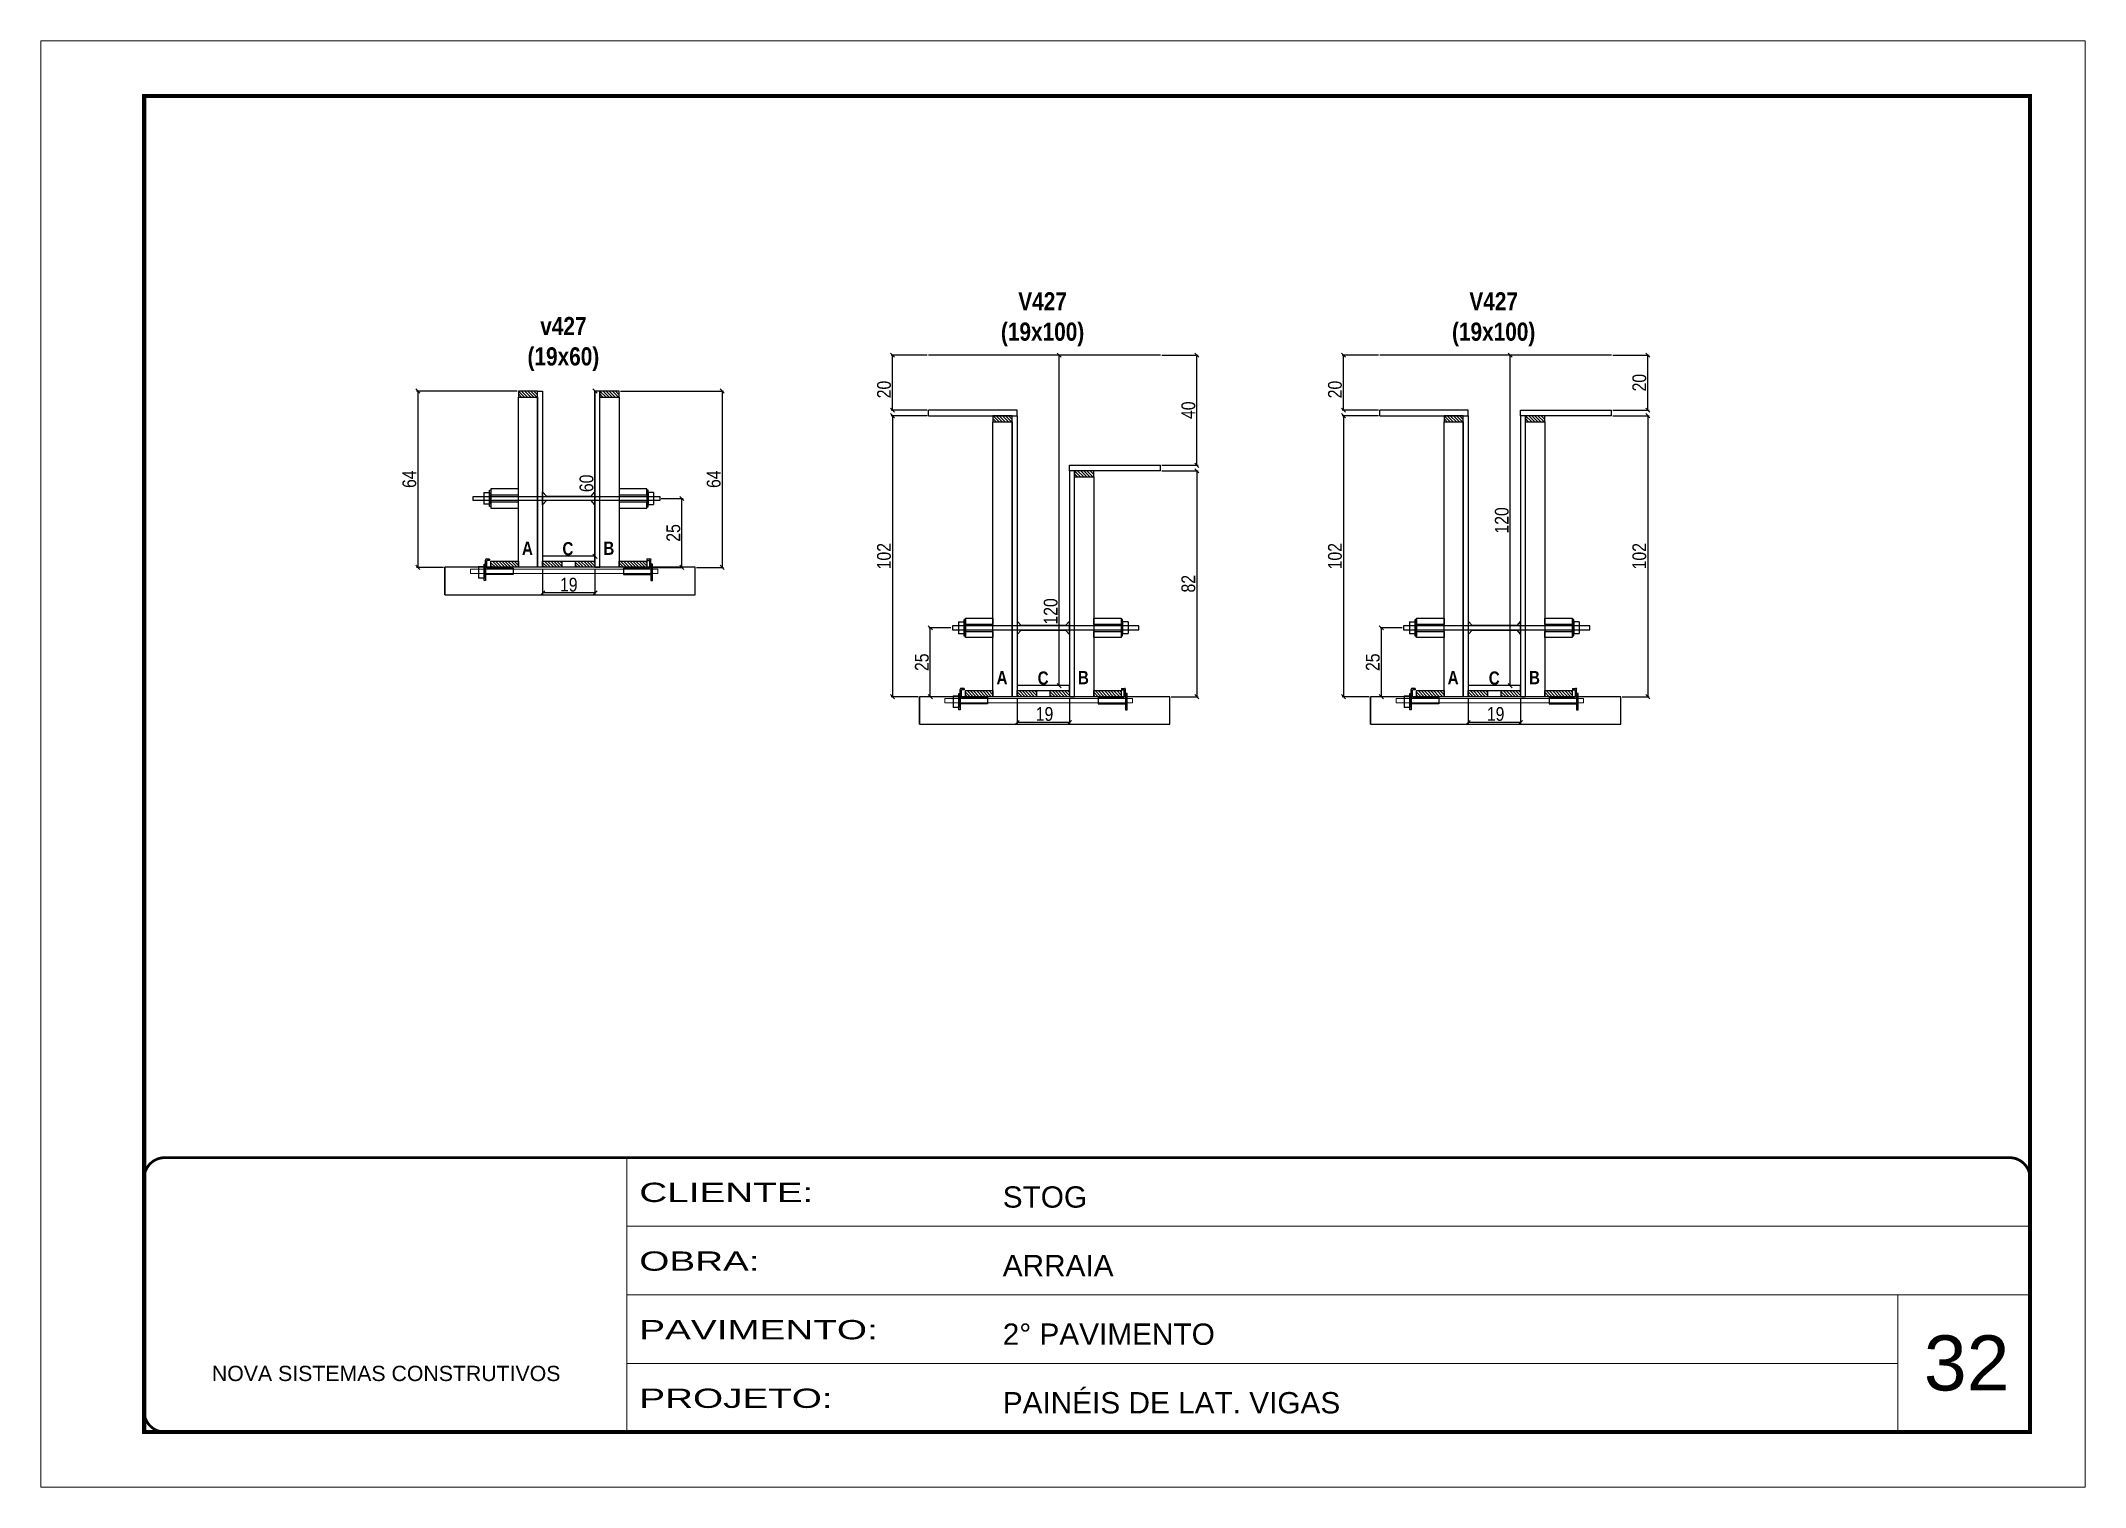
# Model space of a CAD drawing. Extents: x -3394 to 16474, y -5031 to 14397.
# Drawn here: x 9027 to 10512, y 5307 to 6357 of the extents above; entities that cross this region are included whole.
import ezdxf

# ---------------------------------------------------------------- set-up
doc = ezdxf.new("R2010")
doc.units = 0
doc.linetypes.add('CONTINUO', pattern=[0])
doc.linetypes.add('DASHED', pattern=[0.75, 0.5, -0.25])
doc.layers.get('0').update_dxf_attribs({"linetype": 'CONTINUOUS'})
doc.layers.get('Defpoints').update_dxf_attribs({"linetype": 'CONTINUOUS'})
for name, color, linetype in [('1HACHURA MADEIRAS', 1, 'CONTINUOUS'), ('barrote', 251, 'CONTINUOUS'), ('COTA', 241, 'CONTINUOUS'), ('detalhes', 4, 'CONTINUOUS'), ('NOMENCLATURA', 7, 'CONTINUOUS'), ('Painéis', 200, 'CONTINUOUS'), ('presilha', 1, 'CONTINUOUS'), ('SARR_2.2x10', 60, 'CONTINUOUS'), ('SARR_2.2x7', 40, 'CONTINUOUS'), ('SARR_3.5x7', 81, 'CONTINUOUS'), ('Tubo de PVC', 51, 'CONTINUOUS')]:
    doc.layers.add(name, color=color, linetype=linetype)
for name, color, linetype, lineweight in [('CARIMBO', 255, 'CONTINUOUS', 9), ('CONCRETO', 251, 'CONTINUOUS', 25), ('Folhas', 255, 'CONTINUOUS', 9), ('SARRAFO DE PRESSAO', 251, 'DASHED', 9), ('SCO-___-LAJ', 2, 'CONTINUOUS', 0)]:
    doc.layers.add(name, color=color, linetype=linetype, lineweight=lineweight)
doc.styles.add('ARIAL', font='arial.ttf')
doc.styles.add('COTA TECNICA 2X', font='techl___.ttf', dxfattribs={"height": 10})
doc.styles.add('TECNICA', font='techb___.ttf', dxfattribs={"height": 10})
doc.styles.add('Tecnologia', font='')
doc.styles.get('Tecnologia').set_extended_font_data('Forgotten Futurist')
doc.dimstyles.new('SECAO', dxfattribs={"dimscale": 0.333333, "dimtxt": 5, "dimasz": 9, "dimexe": 3, "dimexo": 3, "dimgap": 3, "dimtad": 1, "dimdec": 1, "dimlfac": 0.5, "dimzin": 12, "dimdsep": 46, "dimtxsty": 'COTA TECNICA 2X', "dimblk1": 'OBLIQUE', "dimblk2": 'OBLIQUE', "dimsah": 1, "dimcen": 0.9, "dimclrd": 4, "dimclre": 4, "dimclrt": 240, "dimadec": 1, "dimazin": 3, "dimtfac": 1, "dimtdec": 1, "dimtmove": 0, "dimatfit": 3, "dimfxl": 1, "dimtolj": 1, "dimtzin": 12, "dimarcsym": 0})

msp = doc.modelspace()

# ---------------------------------------------------------------- texts
at = {"layer": 'CARIMBO', "style": 'ARIAL'}
msp.add_text('32', height=40, dxfattribs=at).set_placement((10395.07, 5376.67))
at = {"layer": 'detalhes', "style": 'TECNICA'}
for s, p in [('A', (9376.69, 5983.35)), ('C', (9406.08, 5983.04)), ('B', (9435.82, 5983.35)), ('A', (9721.43, 5889.43)), ('C', (9751.3, 5889.11)), ('B', (9780.56, 5889.43)), ('A', (10049.11, 5889.43)), ('C', (10078.98, 5889.11)), ('B', (10108.24, 5889.43))]:
    msp.add_text(s, height=9.6, dxfattribs=at).set_placement(p)
at = {"layer": 'NOMENCLATURA', "char_height": 13.2, "attachment_point": 2, "style": 'TECNICA'}
for s, insert in [('V427\\P(19x100)', (9754.88, 6174.04)), ('V427\\P(19x100)', (10082.56, 6174.04)), ('v427\\P(19x60)', (9406.78, 6156.08))]:
    msp.add_mtext_dynamic_manual_height_columns(s, width=13.2, gutter_width=1, heights=[0], dxfattribs=dict(at, insert=insert))

# ---------------------------------------------------------------- blocks, each defined once
blk = doc.blocks.new('9999999999')
at = {"color": 30, "linetype": 'CONTINUO'}
for p, q in [((98564.6, 34230.2), (98564.6, 34429.4)), ((98564.6, 34379.6), (99584, 34379.6)), ((98564.6, 34329.8), (99488, 34329.8)), ((99584, 34329.8), (99488, 34329.8)), ((99488, 34329.8), (99488, 34230.2)), ((98564.6, 34280), (99488, 34280))]:
    blk.add_line(p, q, dxfattribs=at)
at = {"color": 30, "linetype": 'CONTINUO', "const_width": 2}
blk.add_lwpolyline([(99584, 34230.2), (99584, 34414.4, 0.414214), (99569, 34429.4), (98229, 34429.4, 0.414214), (98214, 34414.4), (98214, 34245.2, 0.414214), (98229, 34230.2), (99584, 34230.2)], format="xyb", dxfattribs=at)
at = {"layer": 'Folhas'}
blk.add_lwpolyline([(98139, 34190.2), (99624, 34190.2), (99624, 35240.2), (98139, 35240.2)], close=True, dxfattribs=at)
at = {"layer": 'Folhas', "color": 30, "const_width": 3}
blk.add_lwpolyline([(98214, 34230.2), (99584, 34230.2), (99584, 35200.2), (98214, 35200.2)], close=True, dxfattribs=at)
at = {"color": 7, "linetype": 'Continuous', "ltscale": 5, "style": 'ARIAL'}
for s, height, p in [('STOG', 15.48, (98837.7, 34393.1)), ('ARRAIA', 15.48, (98837.7, 34343.3)), ('2° PAVIMENTO', 15.483, (98837.7, 34293.5)), ('NOVA SISTEMAS CONSTRUTIVOS', 11.059, (98263.2, 34267.2)), ('PAINÉIS DE LAT. VIGAS', 15.483, (98837.7, 34243.7))]:
    blk.add_text(s, height=height, dxfattribs=at).set_placement(p)
at = {"layer": 'Folhas', "color": 7, "style": 'Tecnologia', "width": 1.5}
for s, p in [('CLIENTE:', (98573.7, 34397.2)), ('OBRA:', (98573.7, 34347.3)), ('PAVIMENTO:', (98573.7, 34297.5)), ('PROJETO:', (98573.7, 34247.7))]:
    blk.add_text(s, height=14, dxfattribs=at).set_placement(p)
blk = doc.blocks.new('_Oblique')
at = {"color": 0, "linetype": 'ByBlock', "lineweight": -2}
blk.add_line((-0.5, -0.5), (0.5, 0.5), dxfattribs=at)
blk = doc.blocks.new('*D1334')
at = {"layer": 'COTA', "color": 4, "lineweight": -2, "transparency": 16777216}
for p, q in [((9736.4, 5879.4), (9736.4, 5860.7)), ((9774.4, 5879.4), (9774.4, 5860.7)), ((9774.4, 5861.7), (9736.4, 5861.7))]:
    blk.add_line(p, q, dxfattribs=at)
at = {"layer": 'Defpoints', "color": 0, "transparency": 16777216}
for p in [(9736.4, 5880.4), (9774.4, 5880.4), (9736.4, 5861.7)]:
    blk.add_point(p, dxfattribs=at)
at = {"layer": 'COTA', "color": 4, "lineweight": -2, "transparency": 16777216, "xscale": 3, "yscale": 3, "zscale": 3, "rotation": 180}
blk.add_blockref('_Oblique', (9736.4, 5861.7), dxfattribs=at)
at = {"layer": 'COTA', "color": 4, "lineweight": -2, "transparency": 16777216, "xscale": 3, "yscale": 3, "zscale": 3}
blk.add_blockref('_Oblique', (9774.4, 5861.7), dxfattribs=at)
at = {"layer": 'COTA', "color": 240, "transparency": 16777216, "insert": (9756.3, 5867.8), "char_height": 10, "attachment_point": 5, "style": 'COTA TECNICA 2X'}
blk.add_mtext('\\A1;19', dxfattribs=at)
blk = doc.blocks.new('PRESILHA METÁLICA 1')
at = {"layer": 'presilha'}
for p, q in [((0, 13), (6, 13)), ((0, 13), (0, 0)), ((6, 0), (0, 0)), ((6, 15.5), (7.5, 15.5)), ((6, -2.5), (6, 15.5)), ((6, 13), (6, 0)), ((7.5, 10.6), (7.5, 19.9)), ((7.5, 15.5), (7.5, -2.5)), ((37.5, 4.1), (7.5, 4.1)), ((12, 21), (8.6, 21)), ((9, 11.6), (9, 18.9)), ((12, 19.5), (9.6, 19.5)), ((37.5, 11), (9.6, 11)), ((12, 21), (12, 19.5)), ((37.5, 11), (37.5, 4.1)), ((7.5, -2.5), (6, -2.5))]:
    blk.add_line(p, q, dxfattribs=at)
for centre, radius, start, end in [((8.6, 19.9), 1.14, 90, 180), ((9.6, 18.9), 0.57, 90, 180), ((9.6, 11.6), 0.57, 180, 270)]:
    blk.add_arc(centre, radius, start, end, dxfattribs=at)
blk = doc.blocks.new('PRESILHA METÁLICA 2')
at = {"layer": 'presilha'}
for p, q in [((-5.2, 23.5), (-5.2, 22)), ((-5.2, 23.5), (-1.9, 23.5)), ((-0.8, 14.6), (-0.8, 22.4)), ((-30.8, 13.5), (-30.8, 6.6)), ((-30.8, 13.5), (-2.8, 13.5)), ((-30.8, 6.6), (-0.8, 6.6)), ((-5.2, 22), (-2.8, 22)), ((-2.2, 14.1), (-2.2, 21.4)), ((0.8, 18), (-0.8, 18)), ((-0.8, 18), (-0.8, 0)), ((-0.8, 0), (0.8, 0)), ((0.8, 0), (0.8, 18))]:
    blk.add_line(p, q, dxfattribs=at)
for centre, radius, start, end in [((-1.9, 22.4), 1.14, 0, 90), ((-2.8, 21.4), 0.57, 0, 90), ((-2.8, 14.1), 0.57, 270, 0)]:
    blk.add_arc(centre, radius, start, end, dxfattribs=at)
blk = doc.blocks.new('*D1335')
at = {"layer": 'COTA', "color": 4, "lineweight": -2, "transparency": 16777216}
for p, q in [((9671.1, 6084.4), (9644.8, 6084.4)), ((9645.8, 6084.4), (9645.8, 5880.4)), ((9664.4, 5880.4), (9644.8, 5880.4))]:
    blk.add_line(p, q, dxfattribs=at)
at = {"layer": 'Defpoints', "color": 0, "transparency": 16777216}
for p in [(9672.1, 6084.4), (9645.8, 5880.4), (9665.4, 5880.4)]:
    blk.add_point(p, dxfattribs=at)
at = {"layer": 'COTA', "color": 4, "lineweight": -2, "transparency": 16777216, "xscale": 3, "yscale": 3, "zscale": 3}
for p, rotation in [((9645.8, 6084.4), 90), ((9645.8, 5880.4), 270)]:
    blk.add_blockref('_Oblique', p, dxfattribs=dict(at, rotation=rotation))
at = {"layer": 'COTA', "color": 240, "transparency": 16777216, "insert": (9639.7, 5982.4), "char_height": 10, "attachment_point": 5, "rotation": 90, "style": 'COTA TECNICA 2X'}
blk.add_mtext('\\A1;102', dxfattribs=at)
blk = doc.blocks.new('*D1336')
at = {"layer": 'COTA', "color": 4, "lineweight": -2, "transparency": 16777216}
for p, q in [((9773.4, 6128.4), (9765.9, 6128.4)), ((9766.9, 5888.4), (9766.9, 6128.4)), ((9766, 5888.4), (9765.9, 5888.4))]:
    blk.add_line(p, q, dxfattribs=at)
at = {"layer": 'Defpoints', "color": 0, "transparency": 16777216}
for p in [(9766.9, 6128.4), (9774.4, 6128.4), (9767, 5888.4)]:
    blk.add_point(p, dxfattribs=at)
at = {"layer": 'COTA', "color": 4, "lineweight": -2, "transparency": 16777216, "xscale": 3, "yscale": 3, "zscale": 3}
for p, rotation in [((9766.9, 6128.4), 90), ((9766.9, 5888.4), 270)]:
    blk.add_blockref('_Oblique', p, dxfattribs=dict(at, rotation=rotation))
at = {"layer": 'COTA', "color": 240, "transparency": 16777216, "insert": (9760.8, 5942.3), "char_height": 10, "attachment_point": 5, "rotation": 90, "style": 'COTA TECNICA 2X'}
blk.add_mtext('\\A1;120', dxfattribs=at)
blk = doc.blocks.new('*D1337')
at = {"layer": 'COTA', "color": 4, "lineweight": -2, "transparency": 16777216}
for p, q in [((9671.1, 6128.4), (9644.8, 6128.4)), ((9645.8, 6088.4), (9645.8, 6128.4)), ((9671.1, 6088.4), (9644.8, 6088.4))]:
    blk.add_line(p, q, dxfattribs=at)
at = {"layer": 'Defpoints', "color": 0, "transparency": 16777216}
for p in [(9645.8, 6128.4), (9672.1, 6128.4), (9672.1, 6088.4)]:
    blk.add_point(p, dxfattribs=at)
at = {"layer": 'COTA', "color": 4, "lineweight": -2, "transparency": 16777216, "xscale": 3, "yscale": 3, "zscale": 3}
for p, rotation in [((9645.8, 6128.4), 90), ((9645.8, 6088.4), 270)]:
    blk.add_blockref('_Oblique', p, dxfattribs=dict(at, rotation=rotation))
at = {"layer": 'COTA', "color": 240, "transparency": 16777216, "insert": (9639.7, 6103.4), "char_height": 10, "attachment_point": 5, "rotation": 90, "style": 'COTA TECNICA 2X'}
blk.add_mtext('\\A1;20', dxfattribs=at)
blk = doc.blocks.new('*D1338')
at = {"layer": 'COTA', "color": 4, "lineweight": -2, "transparency": 16777216}
for p, q in [((9841.5, 6044.4), (9867.9, 6044.4)), ((9866.9, 6044.4), (9866.9, 5880.4)), ((9848.3, 5880.4), (9867.9, 5880.4))]:
    blk.add_line(p, q, dxfattribs=at)
at = {"layer": 'Defpoints', "color": 0, "transparency": 16777216}
for p in [(9840.5, 6044.4), (9847.3, 5880.4), (9866.9, 5880.4)]:
    blk.add_point(p, dxfattribs=at)
at = {"layer": 'COTA', "color": 4, "lineweight": -2, "transparency": 16777216, "xscale": 3, "yscale": 3, "zscale": 3}
for p, rotation in [((9866.9, 6044.4), 90), ((9866.9, 5880.4), 270)]:
    blk.add_blockref('_Oblique', p, dxfattribs=dict(at, rotation=rotation))
at = {"layer": 'COTA', "color": 240, "transparency": 16777216, "insert": (9860.8, 5962.4), "char_height": 10, "attachment_point": 5, "rotation": 90, "style": 'COTA TECNICA 2X'}
blk.add_mtext('\\A1;82', dxfattribs=at)
blk = doc.blocks.new('*D1339')
at = {"layer": 'COTA', "color": 4, "lineweight": -2, "transparency": 16777216}
for p, q in [((9841.5, 6128.4), (9867.9, 6128.4)), ((9866.9, 6048.4), (9866.9, 6128.4)), ((9841.5, 6048.4), (9867.9, 6048.4))]:
    blk.add_line(p, q, dxfattribs=at)
at = {"layer": 'Defpoints', "color": 0, "transparency": 16777216}
for p in [(9840.5, 6128.4), (9866.9, 6128.4), (9840.5, 6048.4)]:
    blk.add_point(p, dxfattribs=at)
at = {"layer": 'COTA', "color": 4, "lineweight": -2, "transparency": 16777216, "xscale": 3, "yscale": 3, "zscale": 3}
for p, rotation in [((9866.9, 6128.4), 90), ((9866.9, 6048.4), 270)]:
    blk.add_blockref('_Oblique', p, dxfattribs=dict(at, rotation=rotation))
at = {"layer": 'COTA', "color": 240, "transparency": 16777216, "insert": (9860.8, 6088.4), "char_height": 10, "attachment_point": 5, "rotation": 90, "style": 'COTA TECNICA 2X'}
blk.add_mtext('\\A1;40', dxfattribs=at)
blk = doc.blocks.new('*D1340')
at = {"layer": 'COTA', "color": 4, "lineweight": -2, "transparency": 16777216}
for p, q in [((9688.3, 5930.4), (9672.3, 5930.4)), ((9673.3, 5880.4), (9673.3, 5930.4)), ((9697.8, 5880.4), (9672.3, 5880.4))]:
    blk.add_line(p, q, dxfattribs=at)
at = {"layer": 'Defpoints', "color": 0, "transparency": 16777216}
for p in [(9673.3, 5930.4), (9689.3, 5930.4), (9698.8, 5880.4)]:
    blk.add_point(p, dxfattribs=at)
at = {"layer": 'COTA', "color": 4, "lineweight": -2, "transparency": 16777216, "xscale": 3, "yscale": 3, "zscale": 3}
for p, rotation in [((9673.3, 5930.4), 90), ((9673.3, 5880.4), 270)]:
    blk.add_blockref('_Oblique', p, dxfattribs=dict(at, rotation=rotation))
at = {"layer": 'COTA', "color": 240, "transparency": 16777216, "insert": (9667.2, 5905.4), "char_height": 10, "attachment_point": 5, "rotation": 90, "style": 'COTA TECNICA 2X'}
blk.add_mtext('\\A1;25', dxfattribs=at)
blk = doc.blocks.new('*D1341')
at = {"layer": 'COTA', "color": 4, "lineweight": -2, "transparency": 16777216}
for p, q in [((10064.1, 5879.4), (10064.1, 5860.7)), ((10102.1, 5879.4), (10102.1, 5860.7)), ((10102.1, 5861.7), (10064.1, 5861.7))]:
    blk.add_line(p, q, dxfattribs=at)
at = {"layer": 'Defpoints', "color": 0, "transparency": 16777216}
for p in [(10064.1, 5880.4), (10102.1, 5880.4), (10064.1, 5861.7)]:
    blk.add_point(p, dxfattribs=at)
at = {"layer": 'COTA', "color": 4, "lineweight": -2, "transparency": 16777216, "xscale": 3, "yscale": 3, "zscale": 3, "rotation": 180}
blk.add_blockref('_Oblique', (10064.1, 5861.7), dxfattribs=at)
at = {"layer": 'COTA', "color": 4, "lineweight": -2, "transparency": 16777216, "xscale": 3, "yscale": 3, "zscale": 3}
blk.add_blockref('_Oblique', (10102.1, 5861.7), dxfattribs=at)
at = {"layer": 'COTA', "color": 240, "transparency": 16777216, "insert": (10084, 5867.8), "char_height": 10, "attachment_point": 5, "style": 'COTA TECNICA 2X'}
blk.add_mtext('\\A1;19', dxfattribs=at)
blk = doc.blocks.new('*D1342')
at = {"layer": 'COTA', "color": 4, "lineweight": -2, "transparency": 16777216}
for p, q in [((9998.8, 6084.4), (9972.4, 6084.4)), ((9973.4, 6084.4), (9973.4, 5880.4)), ((9992, 5880.4), (9972.4, 5880.4))]:
    blk.add_line(p, q, dxfattribs=at)
at = {"layer": 'Defpoints', "color": 0, "transparency": 16777216}
for p in [(9999.8, 6084.4), (9973.4, 5880.4), (9993, 5880.4)]:
    blk.add_point(p, dxfattribs=at)
at = {"layer": 'COTA', "color": 4, "lineweight": -2, "transparency": 16777216, "xscale": 3, "yscale": 3, "zscale": 3}
for p, rotation in [((9973.4, 6084.4), 90), ((9973.4, 5880.4), 270)]:
    blk.add_blockref('_Oblique', p, dxfattribs=dict(at, rotation=rotation))
at = {"layer": 'COTA', "color": 240, "transparency": 16777216, "insert": (9967.3, 5982.4), "char_height": 10, "attachment_point": 5, "rotation": 90, "style": 'COTA TECNICA 2X'}
blk.add_mtext('\\A1;102', dxfattribs=at)
blk = doc.blocks.new('*D1343')
at = {"layer": 'COTA', "color": 4, "lineweight": -2, "transparency": 16777216}
for p, q in [((10101.1, 6128.4), (10093.6, 6128.4)), ((10094.6, 5888.4), (10094.6, 6128.4)), ((10093.7, 5888.4), (10093.6, 5888.4))]:
    blk.add_line(p, q, dxfattribs=at)
at = {"layer": 'Defpoints', "color": 0, "transparency": 16777216}
for p in [(10094.6, 6128.4), (10102.1, 6128.4), (10094.7, 5888.4)]:
    blk.add_point(p, dxfattribs=at)
at = {"layer": 'COTA', "color": 4, "lineweight": -2, "transparency": 16777216, "xscale": 3, "yscale": 3, "zscale": 3}
for p, rotation in [((10094.6, 6128.4), 90), ((10094.6, 5888.4), 270)]:
    blk.add_blockref('_Oblique', p, dxfattribs=dict(at, rotation=rotation))
at = {"layer": 'COTA', "color": 240, "transparency": 16777216, "insert": (10088.5, 6008.4), "char_height": 10, "attachment_point": 5, "rotation": 90, "style": 'COTA TECNICA 2X'}
blk.add_mtext('\\A1;120', dxfattribs=at)
blk = doc.blocks.new('*D1344')
at = {"layer": 'COTA', "color": 4, "lineweight": -2, "transparency": 16777216}
for p, q in [((9998.8, 6128.4), (9972.4, 6128.4)), ((9973.4, 6088.4), (9973.4, 6128.4)), ((9998.8, 6088.4), (9972.4, 6088.4))]:
    blk.add_line(p, q, dxfattribs=at)
at = {"layer": 'Defpoints', "color": 0, "transparency": 16777216}
for p in [(9973.4, 6128.4), (9999.8, 6128.4), (9999.8, 6088.4)]:
    blk.add_point(p, dxfattribs=at)
at = {"layer": 'COTA', "color": 4, "lineweight": -2, "transparency": 16777216, "xscale": 3, "yscale": 3, "zscale": 3}
for p, rotation in [((9973.4, 6128.4), 90), ((9973.4, 6088.4), 270)]:
    blk.add_blockref('_Oblique', p, dxfattribs=dict(at, rotation=rotation))
at = {"layer": 'COTA', "color": 240, "transparency": 16777216, "insert": (9967.3, 6103.4), "char_height": 10, "attachment_point": 5, "rotation": 90, "style": 'COTA TECNICA 2X'}
blk.add_mtext('\\A1;20', dxfattribs=at)
blk = doc.blocks.new('*D1345')
at = {"layer": 'COTA', "color": 4, "lineweight": -2, "transparency": 16777216}
for p, q in [((10169.2, 6084.4), (10195.5, 6084.4)), ((10194.5, 6084.4), (10194.5, 5880.4)), ((10176, 5880.4), (10195.5, 5880.4))]:
    blk.add_line(p, q, dxfattribs=at)
at = {"layer": 'Defpoints', "color": 0, "transparency": 16777216}
for p in [(10168.2, 6084.4), (10175, 5880.4), (10194.5, 5880.4)]:
    blk.add_point(p, dxfattribs=at)
at = {"layer": 'COTA', "color": 4, "lineweight": -2, "transparency": 16777216, "xscale": 3, "yscale": 3, "zscale": 3}
for p, rotation in [((10194.5, 6084.4), 90), ((10194.5, 5880.4), 270)]:
    blk.add_blockref('_Oblique', p, dxfattribs=dict(at, rotation=rotation))
at = {"layer": 'COTA', "color": 240, "transparency": 16777216, "insert": (10188.4, 5982.4), "char_height": 10, "attachment_point": 5, "rotation": 90, "style": 'COTA TECNICA 2X'}
blk.add_mtext('\\A1;102', dxfattribs=at)
blk = doc.blocks.new('*D1346')
at = {"layer": 'COTA', "color": 4, "lineweight": -2, "transparency": 16777216}
for p, q in [((10169.2, 6128.4), (10195.5, 6128.4)), ((10194.5, 6088.4), (10194.5, 6128.4)), ((10169.2, 6088.4), (10195.5, 6088.4))]:
    blk.add_line(p, q, dxfattribs=at)
at = {"layer": 'Defpoints', "color": 0, "transparency": 16777216}
for p in [(10168.2, 6128.4), (10194.5, 6128.4), (10168.2, 6088.4)]:
    blk.add_point(p, dxfattribs=at)
at = {"layer": 'COTA', "color": 4, "lineweight": -2, "transparency": 16777216, "xscale": 3, "yscale": 3, "zscale": 3}
for p, rotation in [((10194.5, 6128.4), 90), ((10194.5, 6088.4), 270)]:
    blk.add_blockref('_Oblique', p, dxfattribs=dict(at, rotation=rotation))
at = {"layer": 'COTA', "color": 240, "transparency": 16777216, "insert": (10188.4, 6108.4), "char_height": 10, "attachment_point": 5, "rotation": 90, "style": 'COTA TECNICA 2X'}
blk.add_mtext('\\A1;20', dxfattribs=at)
blk = doc.blocks.new('*D1347')
at = {"layer": 'COTA', "color": 4, "lineweight": -2, "transparency": 16777216}
for p, q in [((10016, 5930.4), (10000, 5930.4)), ((10001, 5880.4), (10001, 5930.4)), ((10025.5, 5880.4), (10000, 5880.4))]:
    blk.add_line(p, q, dxfattribs=at)
at = {"layer": 'Defpoints', "color": 0, "transparency": 16777216}
for p in [(10001, 5930.4), (10017, 5930.4), (10026.5, 5880.4)]:
    blk.add_point(p, dxfattribs=at)
at = {"layer": 'COTA', "color": 4, "lineweight": -2, "transparency": 16777216, "xscale": 3, "yscale": 3, "zscale": 3}
for p, rotation in [((10001, 5930.4), 90), ((10001, 5880.4), 270)]:
    blk.add_blockref('_Oblique', p, dxfattribs=dict(at, rotation=rotation))
at = {"layer": 'COTA', "color": 240, "transparency": 16777216, "insert": (9994.8, 5905.4), "char_height": 10, "attachment_point": 5, "rotation": 90, "style": 'COTA TECNICA 2X'}
blk.add_mtext('\\A1;25', dxfattribs=at)
blk = doc.blocks.new('*D1348')
at = {"layer": 'COTA', "color": 4, "lineweight": -2, "transparency": 16777216}
for p, q in [((9391.7, 5973.3), (9391.7, 5954.7)), ((9429.7, 5973.3), (9429.7, 5954.7)), ((9429.7, 5955.7), (9391.7, 5955.7))]:
    blk.add_line(p, q, dxfattribs=at)
at = {"layer": 'Defpoints', "color": 0, "transparency": 16777216}
for p in [(9391.7, 5974.3), (9429.7, 5974.3), (9391.7, 5955.7)]:
    blk.add_point(p, dxfattribs=at)
at = {"layer": 'COTA', "color": 4, "lineweight": -2, "transparency": 16777216, "xscale": 3, "yscale": 3, "zscale": 3, "rotation": 180}
blk.add_blockref('_Oblique', (9391.7, 5955.7), dxfattribs=at)
at = {"layer": 'COTA', "color": 4, "lineweight": -2, "transparency": 16777216, "xscale": 3, "yscale": 3, "zscale": 3}
blk.add_blockref('_Oblique', (9429.7, 5955.7), dxfattribs=at)
at = {"layer": 'COTA', "color": 240, "transparency": 16777216, "insert": (9410.7, 5961.7), "char_height": 10, "attachment_point": 5, "style": 'COTA TECNICA 2X'}
blk.add_mtext('\\A1;19', dxfattribs=at)
blk = doc.blocks.new('*D1320')
at = {"layer": 'COTA', "color": 4, "lineweight": -2, "transparency": 16777216}
for p, q in [((9373.1, 6102.3), (9300, 6102.3)), ((9301, 6102.3), (9301, 5974.3)), ((9319.6, 5974.3), (9300, 5974.3))]:
    blk.add_line(p, q, dxfattribs=at)
at = {"layer": 'Defpoints', "color": 0, "transparency": 16777216}
for p in [(9374.1, 6102.3), (9301, 5974.3), (9320.6, 5974.3)]:
    blk.add_point(p, dxfattribs=at)
at = {"layer": 'COTA', "color": 4, "lineweight": -2, "transparency": 16777216, "xscale": 3, "yscale": 3, "zscale": 3}
for p, rotation in [((9301, 6102.3), 90), ((9301, 5974.3), 270)]:
    blk.add_blockref('_Oblique', p, dxfattribs=dict(at, rotation=rotation))
at = {"layer": 'COTA', "color": 240, "transparency": 16777216, "insert": (9294.9, 6038.3), "char_height": 10, "attachment_point": 5, "rotation": 90, "style": 'COTA TECNICA 2X'}
blk.add_mtext('\\A1;64', dxfattribs=at)
blk = doc.blocks.new('*D1321')
at = {"layer": 'COTA', "color": 4, "lineweight": -2, "transparency": 16777216}
blk.add_line((9429.7, 5982.3), (9429.7, 6102.3), dxfattribs=at)
at = {"layer": 'Defpoints', "color": 0, "transparency": 16777216}
for p in [(9429.7, 6102.3), (9429.7, 6102.3), (9429.7, 5982.3)]:
    blk.add_point(p, dxfattribs=at)
at = {"layer": 'COTA', "color": 4, "lineweight": -2, "transparency": 16777216, "xscale": 3, "yscale": 3, "zscale": 3}
for p, rotation in [((9429.7, 6102.3), 90), ((9429.7, 5982.3), 270)]:
    blk.add_blockref('_Oblique', p, dxfattribs=dict(at, rotation=rotation))
at = {"layer": 'COTA', "color": 240, "transparency": 16777216, "insert": (9423.6, 6035.3), "char_height": 10, "attachment_point": 5, "rotation": 90, "style": 'COTA TECNICA 2X'}
blk.add_mtext('\\A1;60', dxfattribs=at)
blk = doc.blocks.new('*D1322')
at = {"layer": 'COTA', "color": 4, "lineweight": -2, "transparency": 16777216}
for p, q in [((9448.3, 6102.3), (9523.1, 6102.3)), ((9522.1, 6102.3), (9522.1, 5974.3)), ((9503.5, 5974.3), (9523.1, 5974.3))]:
    blk.add_line(p, q, dxfattribs=at)
at = {"layer": 'Defpoints', "color": 0, "transparency": 16777216}
for p in [(9447.3, 6102.3), (9502.5, 5974.3), (9522.1, 5974.3)]:
    blk.add_point(p, dxfattribs=at)
at = {"layer": 'COTA', "color": 4, "lineweight": -2, "transparency": 16777216, "xscale": 3, "yscale": 3, "zscale": 3}
for p, rotation in [((9522.1, 6102.3), 90), ((9522.1, 5974.3), 270)]:
    blk.add_blockref('_Oblique', p, dxfattribs=dict(at, rotation=rotation))
at = {"layer": 'COTA', "color": 240, "transparency": 16777216, "insert": (9516, 6038.3), "char_height": 10, "attachment_point": 5, "rotation": 90, "style": 'COTA TECNICA 2X'}
blk.add_mtext('\\A1;64', dxfattribs=at)
blk = doc.blocks.new('*D1323')
at = {"layer": 'COTA', "color": 4, "lineweight": -2, "transparency": 16777216}
for p, q in [((9477.7, 6024.3), (9493.8, 6024.3)), ((9492.8, 5974.3), (9492.8, 6024.3)), ((9468.3, 5974.3), (9493.8, 5974.3))]:
    blk.add_line(p, q, dxfattribs=at)
at = {"layer": 'Defpoints', "color": 0, "transparency": 16777216}
for p in [(9476.7, 6024.3), (9492.8, 6024.3), (9467.3, 5974.3)]:
    blk.add_point(p, dxfattribs=at)
at = {"layer": 'COTA', "color": 4, "lineweight": -2, "transparency": 16777216, "xscale": 3, "yscale": 3, "zscale": 3}
for p, rotation in [((9492.8, 6024.3), 90), ((9492.8, 5974.3), 270)]:
    blk.add_blockref('_Oblique', p, dxfattribs=dict(at, rotation=rotation))
at = {"layer": 'COTA', "color": 240, "transparency": 16777216, "insert": (9486.7, 5999.3), "char_height": 10, "attachment_point": 5, "rotation": 90, "style": 'COTA TECNICA 2X'}
blk.add_mtext('\\A1;25', dxfattribs=at)

# ---------------------------------------------------------------- dimensions: what is measured, and where the dimension line sits
at = {"layer": 'COTA'}
for base, p1, p2, angle, picture, middle in [((9645.76, 6128.41), (9672.11, 6088.41), (9672.11, 6128.41), 90, '*D1337', (9645.76, 6103.41)), ((9766.89, 6128.41), (9766.99, 5888.41), (9774.41, 6128.41), 90, '*D1336', (9766.89, 5942.3)), ((9866.87, 6128.41), (9840.51, 6048.41), (9840.51, 6128.41), 90, '*D1339', (9866.87, 6088.41)), ((9973.44, 6128.41), (9999.79, 6088.41), (9999.79, 6128.41), 90, '*D1344', (9973.44, 6103.41)), ((10094.57, 6128.41), (10094.67, 5888.41), (10102.09, 6128.41), 90, '*D1343', (10094.57, 6008.41)), ((10194.55, 6128.41), (10168.19, 6088.41), (10168.19, 6128.41), 90, '*D1346', (10194.55, 6108.41)), ((9429.67, 6102.33), (9429.67, 5982.33), (9429.67, 6102.33), 90, '*D1321', (9429.67, 6035.33)), ((9391.67, 5955.66), (9429.67, 5974.33), (9391.67, 5974.33), 180, '*D1348', (9410.67, 5955.66)), ((9736.41, 5861.73), (9774.41, 5880.41), (9736.41, 5880.41), 180, '*D1334', (9756.31, 5861.73)), ((10064.09, 5861.73), (10102.09, 5880.41), (10064.09, 5880.41), 180, '*D1341', (10083.99, 5861.73))]:
    dim = msp.add_linear_dim(base=base, p1=p1, p2=p2, angle=angle, dimstyle='SECAO', dxfattribs=at)
    dim.commit()
    dim.dimension.update_dxf_attribs({"geometry": picture, "text_midpoint": middle, "dimtype": 160})
for base, p1, p2, picture, middle in [((9301.01, 5974.33), (9374.07, 6102.33), (9320.61, 5974.33), '*D1320', (9294.91, 6038.33)), ((9522.12, 5974.33), (9447.27, 6102.33), (9502.53, 5974.33), '*D1322', (9516.02, 6038.33)), ((9645.76, 5880.41), (9672.11, 6084.41), (9665.35, 5880.41), '*D1335', (9639.66, 5982.41)), ((9973.44, 5880.41), (9999.79, 6084.41), (9993.03, 5880.41), '*D1342', (9967.33, 5982.41)), ((10194.55, 5880.41), (10168.19, 6084.41), (10174.95, 5880.41), '*D1345', (10188.45, 5982.41)), ((9866.87, 5880.41), (9840.51, 6044.41), (9847.27, 5880.41), '*D1338', (9860.77, 5962.41)), ((9492.8, 6024.33), (9467.27, 5974.33), (9476.75, 6024.33), '*D1323', (9486.69, 5999.33)), ((9673.28, 5930.41), (9698.81, 5880.41), (9689.33, 5930.41), '*D1340', (9667.17, 5905.41)), ((10000.96, 5930.41), (10026.49, 5880.41), (10017.01, 5930.41), '*D1347', (9994.85, 5905.41))]:
    dim = msp.add_linear_dim(base=base, p1=p1, p2=p2, angle=90, dimstyle='SECAO', dxfattribs=at)
    dim.commit()
    dim.dimension.update_dxf_attribs({"geometry": picture, "text_midpoint": middle})

# ---------------------------------------------------------------- hatches: boundary and pattern name
at = {"layer": 'SARR_2.2x10'}
h = msp.add_hatch(dxfattribs=at)
h.set_pattern_fill('ANSI31', color=256, scale=0.5, angle=90)
h.set_pattern_definition([(135, (42451.8895, -117537.8389), (-1.122532015, -1.122532015), [])])
h.paths.add_polyline_path([(9354.07, 5978.73), (9354.07, 5974.33), (9374.07, 5974.33), (9374.07, 5978.73)])
h = msp.add_hatch(dxfattribs=at)
h.set_pattern_fill('ANSI31', color=256, scale=0.5, angle=90)
h.set_pattern_definition([(135, (42565.0895, -117537.8389), (-1.122532015, -1.122532015), [])])
h.paths.add_polyline_path([(9447.27, 5978.73), (9447.27, 5974.33), (9467.27, 5974.33), (9467.27, 5978.73)])
h = msp.add_hatch(dxfattribs=at)
h.set_pattern_fill('ANSI31', color=256, scale=0.5, angle=90)
h.set_pattern_definition([(135, (42796.633, -117631.762), (-1.122532015, -1.122532015), [])])
h.paths.add_polyline_path([(9698.81, 5884.81), (9698.81, 5880.41), (9718.81, 5880.41), (9718.81, 5884.81)])
h = msp.add_hatch(dxfattribs=at)
h.set_pattern_fill('ANSI31', color=256, scale=0.5, angle=90)
h.set_pattern_definition([(135, (42909.833, -117631.762), (-1.122532015, -1.122532015), [])])
h.paths.add_polyline_path([(9792.01, 5884.81), (9792.01, 5880.41), (9812.01, 5880.41), (9812.01, 5884.81)])
h = msp.add_hatch(dxfattribs=at)
h.set_pattern_fill('ANSI31', color=256, scale=0.5, angle=90)
h.set_pattern_definition([(135, (43124.3124, -117631.762), (-1.122532015, -1.122532015), [])])
h.paths.add_polyline_path([(10026.49, 5884.81), (10026.49, 5880.41), (10046.49, 5880.41), (10046.49, 5884.81)])
h = msp.add_hatch(dxfattribs=at)
h.set_pattern_fill('ANSI31', color=256, scale=0.5, angle=90)
h.set_pattern_definition([(135, (43237.5124, -117631.762), (-1.122532015, -1.122532015), [])])
h.paths.add_polyline_path([(10119.69, 5884.81), (10119.69, 5880.41), (10139.69, 5880.41), (10139.69, 5884.81)])
at = {"layer": 'SARR_2.2x7'}
h = msp.add_hatch(dxfattribs=at)
h.set_pattern_fill('ANSI31', color=256, scale=0.5, angle=90)
h.set_pattern_definition([(135, (42396.6895, -117414.2389), (-1.122532015, -1.122532015), [])])
h.paths.add_polyline_path([(9374.07, 6102.33), (9374.07, 6097.93), (9388.07, 6097.93), (9388.07, 6102.33)])
h = msp.add_hatch(dxfattribs=at)
h.set_pattern_fill('ANSI31', color=256, scale=0.5, angle=90)
h.set_pattern_definition([(135, (42455.8895, -117414.2389), (-1.122532015, -1.122532015), [])])
h.paths.add_polyline_path([(9433.27, 6102.33), (9433.27, 6097.93), (9447.27, 6097.93), (9447.27, 6102.33)])
h = msp.add_hatch(dxfattribs=at)
h.set_pattern_fill('ANSI31', color=256, scale=0.5, angle=90)
h.set_pattern_definition([(135, (42741.433, -117432.162), (-1.122532015, -1.122532015), [])])
h.paths.add_polyline_path([(9718.81, 6084.41), (9718.81, 6080.01), (9732.81, 6080.01), (9732.81, 6084.41)])
h = msp.add_hatch(dxfattribs=at)
h.set_pattern_fill('ANSI31', color=256, scale=0.5, angle=90)
h.set_pattern_definition([(135, (43069.1124, -117432.162), (-1.122532015, -1.122532015), [])])
h.paths.add_polyline_path([(10046.49, 6084.41), (10046.49, 6080.01), (10060.49, 6080.01), (10060.49, 6084.41)])
h = msp.add_hatch(dxfattribs=at)
h.set_pattern_fill('ANSI31', color=256, scale=0.5, angle=90)
h.set_pattern_definition([(135, (43128.3124, -117432.162), (-1.122532015, -1.122532015), [])])
h.paths.add_polyline_path([(10105.69, 6084.41), (10105.69, 6080.01), (10119.69, 6080.01), (10119.69, 6084.41)])
h = msp.add_hatch(dxfattribs=at)
h.set_pattern_fill('ANSI31', color=256, scale=0.5, angle=90)
h.set_pattern_definition([(135, (42800.633, -117472.162), (-1.122532015, -1.122532015), [])])
h.paths.add_polyline_path([(9778.01, 6044.41), (9778.01, 6040.01), (9792.01, 6040.01), (9792.01, 6044.41)])
h = msp.add_hatch(dxfattribs=at)
h.set_pattern_fill('ANSI31', color=256, scale=0.5, angle=90)
h.set_pattern_definition([(135, (42579.4895, -117537.8389), (-1.122532015, -1.122532015), [])])
h.paths.add_polyline_path([(9391.67, 5978.73), (9391.67, 5974.33), (9405.67, 5974.33), (9405.67, 5978.73)])
h = msp.add_hatch(dxfattribs=at)
h.set_pattern_fill('ANSI31', color=256, scale=0.5, angle=90)
h.set_pattern_definition([(135, (42603.4895, -117537.8389), (-1.122532015, -1.122532015), [])])
h.paths.add_polyline_path([(9415.67, 5978.73), (9415.67, 5974.33), (9429.67, 5974.33), (9429.67, 5978.73)])
h = msp.add_hatch(dxfattribs=at)
h.set_pattern_fill('ANSI31', color=256, scale=0.5, angle=90)
h.set_pattern_definition([(135, (42924.233, -117631.762), (-1.122532015, -1.122532015), [])])
h.paths.add_polyline_path([(9736.41, 5884.81), (9736.41, 5880.41), (9750.41, 5880.41), (9750.41, 5884.81)])
h = msp.add_hatch(dxfattribs=at)
h.set_pattern_fill('ANSI31', color=256, scale=0.5, angle=90)
h.set_pattern_definition([(135, (42948.233, -117631.762), (-1.122532015, -1.122532015), [])])
h.paths.add_polyline_path([(9760.41, 5884.81), (9760.41, 5880.41), (9774.41, 5880.41), (9774.41, 5884.81)])
h = msp.add_hatch(dxfattribs=at)
h.set_pattern_fill('ANSI31', color=256, scale=0.5, angle=90)
h.set_pattern_definition([(135, (43251.9124, -117631.762), (-1.122532015, -1.122532015), [])])
h.paths.add_polyline_path([(10064.09, 5884.81), (10064.09, 5880.41), (10078.09, 5880.41), (10078.09, 5884.81)])
h = msp.add_hatch(dxfattribs=at)
h.set_pattern_fill('ANSI31', color=256, scale=0.5, angle=90)
h.set_pattern_definition([(135, (43275.9124, -117631.762), (-1.122532015, -1.122532015), [])])
h.paths.add_polyline_path([(10088.09, 5884.81), (10088.09, 5880.41), (10102.09, 5880.41), (10102.09, 5884.81)])

# ---------------------------------------------------------------- linework, layer by layer
at = {"layer": '1HACHURA MADEIRAS', "elevation": 0}
for points in [[(9374.07, 6031.24), (9354.07, 6031.24), (9354.07, 6026.84), (9374.07, 6026.84)], [(9374.07, 6021.64), (9354.07, 6021.64), (9354.07, 6017.24), (9374.07, 6017.24)], [(9698.81, 5937.32), (9718.81, 5937.32), (9718.81, 5932.92), (9698.81, 5932.92)], [(9698.81, 5927.72), (9718.81, 5927.72), (9718.81, 5923.32), (9698.81, 5923.32)], [(9792.01, 5937.32), (9812.01, 5937.32), (9812.01, 5932.92), (9792.01, 5932.92)], [(9792.01, 5927.72), (9812.01, 5927.72), (9812.01, 5923.32), (9792.01, 5923.32)], [(10026.49, 5937.32), (10046.49, 5937.32), (10046.49, 5932.92), (10026.49, 5932.92)], [(10026.49, 5927.72), (10046.49, 5927.72), (10046.49, 5923.32), (10026.49, 5923.32)], [(10119.69, 5937.32), (10139.69, 5937.32), (10139.69, 5932.92), (10119.69, 5932.92)], [(10119.69, 5927.72), (10139.69, 5927.72), (10139.69, 5923.32), (10119.69, 5923.32)]]:
    msp.add_lwpolyline(points, close=True, dxfattribs=at)
at = {"layer": '1HACHURA MADEIRAS'}
for points in [[(9467.27, 6031.24), (9447.27, 6031.24), (9447.27, 6026.84), (9467.27, 6026.84)], [(9467.27, 6021.64), (9447.27, 6021.64), (9447.27, 6017.24), (9467.27, 6017.24)]]:
    msp.add_lwpolyline(points, close=True, dxfattribs=at)
at = {"layer": 'barrote', "elevation": 0}
for points in [[(9320.61, 5954.33), (9502.53, 5954.33), (9502.53, 5974.33), (9320.61, 5974.33)], [(9665.35, 5860.41), (9847.27, 5860.41), (9847.27, 5880.41), (9665.35, 5880.41)], [(9993.03, 5860.41), (10174.95, 5860.41), (10174.95, 5880.41), (9993.03, 5880.41)]]:
    msp.add_lwpolyline(points, close=True, dxfattribs=at)
at = {"layer": 'CONCRETO', "linetype": 'Continuous'}
for p, q in [((9840.51, 6128.41), (9672.11, 6128.41)), ((10168.19, 6128.41), (9999.79, 6128.41))]:
    msp.add_line(p, q, dxfattribs=at)
at = {"layer": 'detalhes', "color": 250}
for p, q in [((9320.61, 5954.33), (9320.61, 5974.33)), ((9665.35, 5860.41), (9665.35, 5880.41)), ((9993.03, 5860.41), (9993.03, 5880.41))]:
    msp.add_line(p, q, dxfattribs=at)
at = {"layer": 'Painéis', "linetype": 'Continuous'}
for p, q in [((9672.11, 6084.41), (9672.11, 6088.41)), ((9999.79, 6084.41), (9999.79, 6088.41)), ((10168.19, 6084.41), (10168.19, 6088.41)), ((9840.51, 6044.41), (9840.51, 6048.41))]:
    msp.add_line(p, q, dxfattribs=at)
at = {"layer": 'Painéis', "linetype": 'Continuous', "elevation": 0}
for points in [[(9388.07, 5974.33), (9388.07, 6102.33), (9391.67, 6102.33), (9391.67, 5974.33)], [(9433.27, 5974.33), (9433.27, 6102.33), (9429.67, 6102.33), (9429.67, 5974.33)], [(9732.81, 5880.41), (9732.81, 6084.41), (9736.41, 6084.41), (9736.41, 5880.41)], [(10060.49, 5880.41), (10060.49, 6084.41), (10064.09, 6084.41), (10064.09, 5880.41)], [(10105.69, 5880.41), (10105.69, 6084.41), (10102.09, 6084.41), (10102.09, 5880.41)], [(9778.01, 5880.41), (9778.01, 6044.41), (9774.41, 6044.41), (9774.41, 5880.41)], [(9429.67, 5982.33), (9391.67, 5982.33), (9391.67, 5978.73), (9429.67, 5978.73)], [(9774.41, 5888.41), (9736.41, 5888.41), (9736.41, 5884.81), (9774.41, 5884.81)], [(10102.09, 5888.41), (10064.09, 5888.41), (10064.09, 5884.81), (10102.09, 5884.81)]]:
    msp.add_lwpolyline(points, close=True, dxfattribs=at)
for points in [[(9672.11, 6084.41), (9736.41, 6084.41), (9736.41, 6088.41), (9672.11, 6088.41)], [(9999.79, 6084.41), (10064.09, 6084.41), (10064.09, 6088.41), (9999.79, 6088.41)], [(10168.19, 6084.41), (10102.09, 6084.41), (10102.09, 6088.41), (10168.19, 6088.41)], [(9840.51, 6044.41), (9774.41, 6044.41), (9774.41, 6048.41), (9840.51, 6048.41)]]:
    msp.add_lwpolyline(points, dxfattribs=at)
at = {"layer": 'presilha'}
for p, q in [((9353.07, 6030.43), (9354.07, 6030.43)), ((9353.07, 6018.43), (9353.07, 6030.43)), ((9354.07, 6030.43), (9354.07, 6018.43)), ((9468.27, 6030.24, 0), (9467.27, 6030.24, 0)), ((9467.27, 6030.24, 0), (9467.27, 6018.24, 0)), ((9468.27, 6018.24, 0), (9468.27, 6030.24, 0)), ((9349.07, 6028.76), (9353.07, 6028.76)), ((9349.07, 6028.76), (9349.07, 6020.1)), ((9353.07, 6020.1), (9349.07, 6020.1)), ((9353.07, 6028.76), (9353.07, 6020.1)), ((9354.07, 6018.43), (9353.07, 6018.43)), ((9467.27, 6018.24, 0), (9468.27, 6018.24, 0)), ((9472.27, 6028.57, 0), (9468.27, 6028.57, 0)), ((9468.27, 6028.57, 0), (9468.27, 6019.91, 0)), ((9468.27, 6019.91, 0), (9472.27, 6019.91, 0)), ((9472.27, 6028.57, 0), (9472.27, 6019.91, 0)), ((9693.81, 5934.65, 0), (9697.81, 5934.65, 0)), ((9693.81, 5934.65, 0), (9693.81, 5925.98, 0)), ((9697.81, 5925.98, 0), (9693.81, 5925.98, 0)), ((9697.81, 5936.32, 0), (9698.81, 5936.32, 0)), ((9697.81, 5924.32, 0), (9697.81, 5936.32, 0)), ((9697.81, 5934.65, 0), (9697.81, 5925.98, 0)), ((9698.81, 5936.32, 0), (9698.81, 5924.32, 0)), ((9813.01, 5936.51), (9812.01, 5936.51)), ((9812.01, 5936.51), (9812.01, 5924.51)), ((9813.01, 5924.51), (9813.01, 5936.51)), ((9817.01, 5934.84), (9813.01, 5934.84)), ((9813.01, 5934.84), (9813.01, 5926.17)), ((9813.01, 5926.17), (9817.01, 5926.17)), ((9817.01, 5934.84), (9817.01, 5926.17)), ((10021.49, 5934.65, 0), (10025.49, 5934.65, 0)), ((10021.49, 5934.65, 0), (10021.49, 5925.98, 0)), ((10025.49, 5925.98, 0), (10021.49, 5925.98, 0)), ((10025.49, 5936.32, 0), (10026.49, 5936.32, 0)), ((10025.49, 5924.32, 0), (10025.49, 5936.32, 0)), ((10025.49, 5934.65, 0), (10025.49, 5925.98, 0)), ((10026.49, 5936.32, 0), (10026.49, 5924.32, 0)), ((10140.69, 5936.51), (10139.69, 5936.51)), ((10139.69, 5936.51), (10139.69, 5924.51)), ((10140.69, 5924.51), (10140.69, 5936.51)), ((10144.69, 5934.84), (10140.69, 5934.84)), ((10140.69, 5934.84), (10140.69, 5926.17)), ((10140.69, 5926.17), (10144.69, 5926.17)), ((10144.69, 5934.84), (10144.69, 5926.17)), ((9698.81, 5924.32, 0), (9697.81, 5924.32, 0)), ((9812.01, 5924.51), (9813.01, 5924.51)), ((10026.49, 5924.32, 0), (10025.49, 5924.32, 0)), ((10139.69, 5924.51), (10140.69, 5924.51))]:
    msp.add_line(p, q, dxfattribs=at)
at = {"layer": 'presilha', "elevation": 0}
for points in [[(9341.29, 6025.83), (9476.75, 6025.83), (9476.75, 6022.83), (9341.29, 6022.83)], [(9824.79, 5931.91), (9689.33, 5931.91), (9689.33, 5928.91), (9824.79, 5928.91)], [(10152.47, 5931.91), (10017.01, 5931.91), (10017.01, 5928.91), (10152.47, 5928.91)]]:
    msp.add_lwpolyline(points, close=True, dxfattribs=at)
at = {"layer": 'SARR_2.2x10', "elevation": 0}
for points in [[(9354.07, 5978.73), (9374.07, 5978.73), (9374.07, 5974.33), (9354.07, 5974.33)], [(9447.27, 5978.73), (9467.27, 5978.73), (9467.27, 5974.33), (9447.27, 5974.33)], [(9698.81, 5884.81), (9718.81, 5884.81), (9718.81, 5880.41), (9698.81, 5880.41)], [(9792.01, 5884.81), (9812.01, 5884.81), (9812.01, 5880.41), (9792.01, 5880.41)], [(10026.49, 5884.81), (10046.49, 5884.81), (10046.49, 5880.41), (10026.49, 5880.41)], [(10119.69, 5884.81), (10139.69, 5884.81), (10139.69, 5880.41), (10119.69, 5880.41)]]:
    msp.add_lwpolyline(points, close=True, dxfattribs=at)
at = {"layer": 'SARR_2.2x7', "elevation": 0}
for points in [[(9388.07, 6102.33), (9374.07, 6102.33), (9374.07, 6097.93), (9388.07, 6097.93)], [(9447.27, 6102.33), (9433.27, 6102.33), (9433.27, 6097.93), (9447.27, 6097.93)], [(9732.81, 6084.41), (9718.81, 6084.41), (9718.81, 6080.01), (9732.81, 6080.01)], [(10060.49, 6084.41), (10046.49, 6084.41), (10046.49, 6080.01), (10060.49, 6080.01)], [(9391.67, 5978.73), (9405.67, 5978.73), (9405.67, 5974.33), (9391.67, 5974.33)], [(9415.67, 5978.73), (9429.67, 5978.73), (9429.67, 5974.33), (9415.67, 5974.33)], [(9736.41, 5884.81), (9750.41, 5884.81), (9750.41, 5880.41), (9736.41, 5880.41)], [(9760.41, 5884.81), (9774.41, 5884.81), (9774.41, 5880.41), (9760.41, 5880.41)], [(10064.09, 5884.81), (10078.09, 5884.81), (10078.09, 5880.41), (10064.09, 5880.41)], [(10088.09, 5884.81), (10102.09, 5884.81), (10102.09, 5880.41), (10088.09, 5880.41)]]:
    msp.add_lwpolyline(points, close=True, dxfattribs=at)
at = {"layer": 'SARR_2.2x7'}
for points in [[(10119.69, 6084.41), (10105.69, 6084.41), (10105.69, 6080.01), (10119.69, 6080.01)], [(9792.01, 6044.41), (9778.01, 6044.41), (9778.01, 6040.01), (9792.01, 6040.01)]]:
    msp.add_lwpolyline(points, close=True, dxfattribs=at)
at = {"layer": 'SARR_3.5x7', "elevation": 0}
for points in [[(9374.07, 6097.93), (9388.07, 6097.93), (9388.07, 5974.33), (9374.07, 5974.33)], [(9433.27, 6097.93), (9447.27, 6097.93), (9447.27, 5974.33), (9433.27, 5974.33)], [(9718.81, 6080.01), (9732.81, 6080.01), (9732.81, 5880.41), (9718.81, 5880.41)], [(10046.49, 6080.01), (10060.49, 6080.01), (10060.49, 5880.41), (10046.49, 5880.41)], [(10105.69, 6080.01), (10119.69, 6080.01), (10119.69, 5880.41), (10105.69, 5880.41)], [(9778.01, 6040.01), (9792.01, 6040.01), (9792.01, 5880.41), (9778.01, 5880.41)]]:
    msp.add_lwpolyline(points, close=True, dxfattribs=at)
at = {"layer": 'SCO-___-LAJ', "color": 1, "elevation": 0}
for points in [[(9339.21, 5973), (9475.38, 5973), (9475.38, 5969.8), (9339.21, 5969.8)], [(9683.96, 5879.07), (9820.12, 5879.07), (9820.12, 5875.87), (9683.96, 5875.87)], [(10011.64, 5879.07), (10147.8, 5879.07), (10147.8, 5875.87), (10011.64, 5875.87)]]:
    msp.add_lwpolyline(points, close=True, dxfattribs=at)
at = {"layer": 'Tubo de PVC', "elevation": 0}
for points in [[(9429.67, 6029.07), (9429.67, 6019.59), (9426.87, 6022.74), (9394.47, 6022.74), (9391.67, 6019.59), (9391.67, 6029.07), (9394.47, 6025.92), (9426.87, 6025.92)], [(9736.41, 5935.15), (9736.41, 5925.66), (9739.21, 5928.81), (9771.61, 5928.81), (9774.41, 5925.66), (9774.41, 5935.15), (9771.61, 5932), (9739.21, 5932)], [(10064.09, 5935.15), (10064.09, 5925.66), (10066.89, 5928.81), (10099.29, 5928.81), (10102.09, 5925.66), (10102.09, 5935.15), (10099.29, 5932), (10066.89, 5932)]]:
    msp.add_lwpolyline(points, close=True, dxfattribs=at)

# ---------------------------------------------------------------- block references
at = {"layer": 'presilha', "xscale": 0.6666666666666666, "yscale": 0.6666666666666666, "zscale": 0.6666666666666666}
for name, p in [('PRESILHA METÁLICA 1', (9345.2, 5966.36)), ('PRESILHA METÁLICA 2', (9470.94, 5964.7)), ('PRESILHA METÁLICA 1', (9689.94, 5872.44)), ('PRESILHA METÁLICA 2', (9815.69, 5870.77)), ('PRESILHA METÁLICA 1', (10017.62, 5872.44)), ('PRESILHA METÁLICA 2', (10143.37, 5870.77))]:
    msp.add_blockref(name, p, dxfattribs=at)
at = {"layer": 'SARRAFO DE PRESSAO', "color": 6, "linetype": 'ByBlock'}
msp.add_blockref('9999999999', (-89111.77, -28883.68), dxfattribs=at)

msp.set_redraw_order([(e.dxf.handle, doc.entitydb.next_handle()) for e in msp.query("TEXT MTEXT ATTDEF DIMENSION ARC_DIMENSION")])  # texts and dimensions are drawn at this point

doc.saveas('drawing.dxf')
